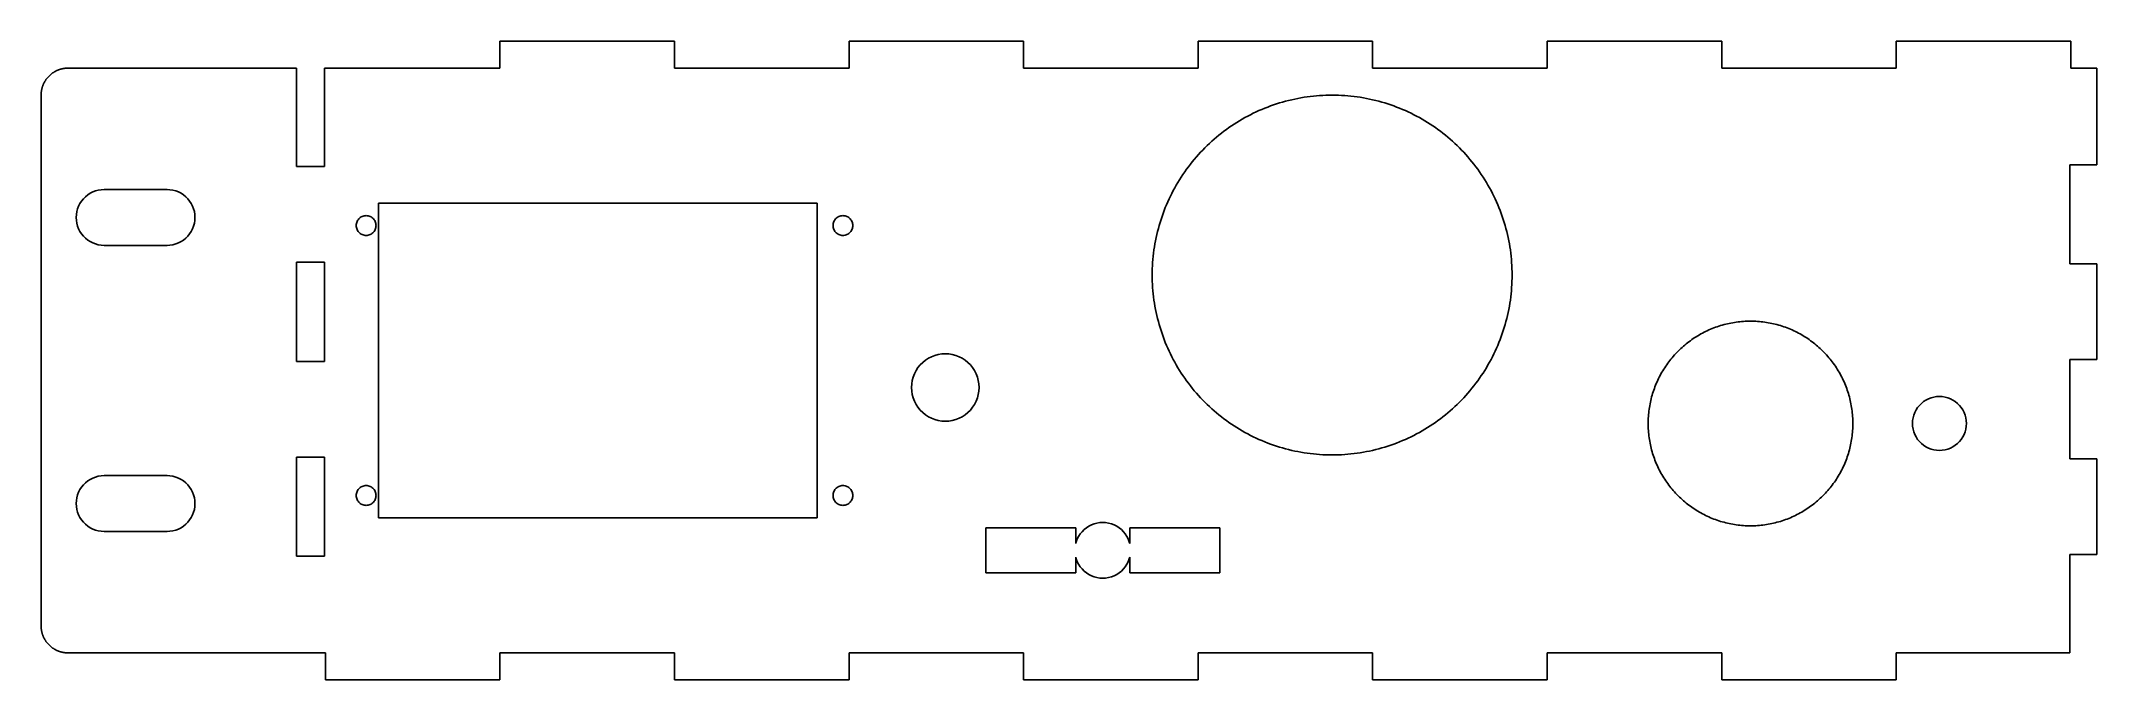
# Model space of a CAD drawing. Header units: metres. Extents: x -28 to 200, y 0 to 71.
import ezdxf

# ---------------------------------------------------------------- set-up
doc = ezdxf.new("R2010")
doc.units = ezdxf.units.M

msp = doc.modelspace()

# ---------------------------------------------------------------- linework, layer by layer
for p, q in [((41.9, 71), (22.5, 71)), ((22.5, 71), (22.5, 68)), ((41.9, 68), (41.9, 71)), ((80.7, 71), (61.3, 71)), ((61.3, 71), (61.3, 68)), ((80.7, 68), (80.7, 71)), ((119.5, 71), (100.1, 71)), ((100.1, 71), (100.1, 68)), ((119.5, 68), (119.5, 71)), ((158.3, 71), (138.9, 71)), ((138.9, 71), (138.9, 68)), ((158.3, 68), (158.3, 71)), ((197.1, 71), (177.7, 71)), ((177.7, 71), (177.7, 68)), ((197.1, 68), (197.1, 71)), ((-28.2189, 66.2679), (-28.2406, 66.2202)), ((-28.1964, 66.3151), (-28.2189, 66.2679)), ((-28.173, 66.362), (-28.1964, 66.3151)), ((-28.1488, 66.4084), (-28.173, 66.362)), ((-28.1239, 66.4544), (-28.1488, 66.4084)), ((-28.0981, 66.5), (-28.1239, 66.4544)), ((-28.0715, 66.5451), (-28.0981, 66.5)), ((-28.0441, 66.5898), (-28.0715, 66.5451)), ((-28.016, 66.6339), (-28.0441, 66.5898)), ((-27.9871, 66.6776), (-28.016, 66.6339)), ((-27.9574, 66.7207), (-27.9871, 66.6776)), ((-27.927, 66.7634), (-27.9574, 66.7207)), ((-27.8959, 66.8054), (-27.927, 66.7634)), ((-27.864, 66.847), (-27.8959, 66.8054)), ((-27.8314, 66.888), (-27.864, 66.847)), ((-27.7981, 66.9284), (-27.8314, 66.888)), ((-27.7641, 66.9682), (-27.7981, 66.9284)), ((-27.7294, 67.0074), (-27.7641, 66.9682)), ((-27.6941, 67.046), (-27.7294, 67.0074)), ((-27.658, 67.084), (-27.6941, 67.046)), ((-27.6213, 67.1213), (-27.658, 67.084)), ((-27.584, 67.158), (-27.6213, 67.1213)), ((-27.546, 67.1941), (-27.584, 67.158)), ((-27.5074, 67.2294), (-27.546, 67.1941)), ((-27.4682, 67.2641), (-27.5074, 67.2294)), ((-27.4284, 67.2981), (-27.4682, 67.2641)), ((-27.388, 67.3314), (-27.4284, 67.2981)), ((-27.347, 67.364), (-27.388, 67.3314)), ((-27.3054, 67.3959), (-27.347, 67.364)), ((-27.2634, 67.427), (-27.3054, 67.3959)), ((-27.2207, 67.4575), (-27.2634, 67.427)), ((-27.1776, 67.4871), (-27.2207, 67.4575)), ((-27.1339, 67.516), (-27.1776, 67.4871)), ((-27.0898, 67.5441), (-27.1339, 67.516)), ((-27.0451, 67.5715), (-27.0898, 67.5441)), ((-27, 67.5981), (-27.0451, 67.5715)), ((-26.9544, 67.6239), (-27, 67.5981)), ((-26.9084, 67.6488), (-26.9544, 67.6239)), ((-26.862, 67.673), (-26.9084, 67.6488)), ((-26.8151, 67.6964), (-26.862, 67.673)), ((-26.7679, 67.7189), (-26.8151, 67.6964)), ((-26.7202, 67.7406), (-26.7679, 67.7189)), ((-26.6722, 67.7615), (-26.7202, 67.7406)), ((-26.6238, 67.7816), (-26.6722, 67.7615)), ((-26.5751, 67.8007), (-26.6238, 67.7816)), ((-26.526, 67.8191), (-26.5751, 67.8007)), ((-26.4767, 67.8365), (-26.526, 67.8191)), ((-26.427, 67.8532), (-26.4767, 67.8365)), ((-26.3771, 67.8689), (-26.427, 67.8532)), ((-26.3269, 67.8838), (-26.3771, 67.8689)), ((-26.2764, 67.8978), (-26.3269, 67.8838)), ((-26.2258, 67.9109), (-26.2764, 67.8978)), ((-26.1749, 67.9231), (-26.2258, 67.9109)), ((-26.1237, 67.9344), (-26.1749, 67.9231)), ((-26.0724, 67.9449), (-26.1237, 67.9344)), ((-26.0209, 67.9544), (-26.0724, 67.9449)), ((-25.9693, 67.9631), (-26.0209, 67.9544)), ((-25.9175, 67.9708), (-25.9693, 67.9631)), ((-25.8656, 67.9776), (-25.9175, 67.9708)), ((-25.8136, 67.9836), (-25.8656, 67.9776)), ((-25.7615, 67.9886), (-25.8136, 67.9836)), ((-25.7093, 67.9927), (-25.7615, 67.9886)), ((-25.657, 67.9959), (-25.7093, 67.9927)), ((-25.6047, 67.9982), (-25.657, 67.9959)), ((-25.5524, 67.9995), (-25.6047, 67.9982)), ((-25.5, 68), (-25.5524, 67.9995)), ((-0.09999, 68), (-25.5, 68)), ((-0.09999, 57.0667), (-0.09999, 68)), ((22.5, 68), (3, 68)), ((3, 68), (3, 57.0667)), ((61.3, 68), (41.9, 68)), ((100.1, 68), (80.7, 68)), ((138.9, 68), (119.5, 68)), ((177.7, 68), (158.3, 68)), ((200, 68), (197.1, 68)), ((200, 57.2667), (200, 68)), ((-28.4995, 65.0524), (-28.5, 65)), ((-28.5, 65), (-28.5, 6)), ((-28.4982, 65.1047), (-28.4995, 65.0524)), ((-28.4959, 65.157), (-28.4982, 65.1047)), ((-28.4927, 65.2093), (-28.4959, 65.157)), ((-28.4886, 65.2615), (-28.4927, 65.2093)), ((-28.4836, 65.3136), (-28.4886, 65.2615)), ((-28.4776, 65.3656), (-28.4836, 65.3136)), ((-28.4708, 65.4175), (-28.4776, 65.3656)), ((-28.4631, 65.4693), (-28.4708, 65.4175)), ((-28.4544, 65.5209), (-28.4631, 65.4693)), ((-28.4449, 65.5724), (-28.4544, 65.5209)), ((-28.4344, 65.6237), (-28.4449, 65.5724)), ((-28.4231, 65.6749), (-28.4344, 65.6237)), ((-28.4109, 65.7258), (-28.4231, 65.6749)), ((-28.3978, 65.7765), (-28.4109, 65.7258)), ((-28.3838, 65.8269), (-28.3978, 65.7765)), ((-28.3689, 65.8771), (-28.3838, 65.8269)), ((-28.3532, 65.927), (-28.3689, 65.8771)), ((-28.3365, 65.9767), (-28.3532, 65.927)), ((-28.3191, 66.0261), (-28.3365, 65.9767)), ((-28.3007, 66.0751), (-28.3191, 66.0261)), ((-28.2815, 66.1238), (-28.3007, 66.0751)), ((-28.2615, 66.1722), (-28.2815, 66.1238)), ((-28.2406, 66.2202), (-28.2615, 66.1722)), ((108.489, 63.9104), (108.82, 64.0211)), ((108.82, 64.0211), (109.153, 64.1261)), ((109.153, 64.1261), (109.487, 64.2252)), ((109.487, 64.2252), (109.824, 64.3185)), ((109.824, 64.3185), (110.162, 64.4059)), ((110.162, 64.4059), (110.501, 64.4874)), ((110.501, 64.4874), (110.842, 64.5629)), ((110.842, 64.5629), (111.184, 64.6325)), ((111.184, 64.6325), (111.527, 64.6962)), ((111.527, 64.6962), (111.871, 64.7538)), ((111.871, 64.7538), (112.217, 64.8054)), ((112.217, 64.8054), (112.563, 64.8509)), ((112.563, 64.8509), (112.909, 64.8904)), ((112.909, 64.8904), (113.257, 64.9239)), ((113.257, 64.9239), (113.605, 64.9513)), ((113.605, 64.9513), (113.953, 64.9726)), ((113.953, 64.9726), (114.302, 64.9878)), ((114.302, 64.9878), (114.651, 64.9969)), ((114.651, 64.9969), (115, 65)), ((115, 65), (115.349, 64.9969)), ((115.349, 64.9969), (115.698, 64.9878)), ((115.698, 64.9878), (116.047, 64.9726)), ((116.047, 64.9726), (116.395, 64.9513)), ((116.395, 64.9513), (116.743, 64.9239)), ((116.743, 64.9239), (117.091, 64.8904)), ((117.091, 64.8904), (117.437, 64.8509)), ((117.437, 64.8509), (117.783, 64.8054)), ((117.783, 64.8054), (118.129, 64.7538)), ((118.129, 64.7538), (118.473, 64.6962)), ((118.473, 64.6962), (118.816, 64.6325)), ((118.816, 64.6325), (119.158, 64.5629)), ((119.158, 64.5629), (119.499, 64.4874)), ((119.499, 64.4874), (119.838, 64.4059)), ((119.838, 64.4059), (120.176, 64.3185)), ((120.176, 64.3185), (120.513, 64.2252)), ((120.513, 64.2252), (120.847, 64.1261)), ((120.847, 64.1261), (121.18, 64.0211)), ((121.18, 64.0211), (121.511, 63.9104)), ((103.816, 61.5807), (104.107, 61.7734)), ((104.107, 61.7734), (104.402, 61.961)), ((104.402, 61.961), (104.699, 62.1433)), ((104.699, 62.1433), (105, 62.3205)), ((105, 62.3205), (105.304, 62.4924)), ((105.304, 62.4924), (105.611, 62.659)), ((105.611, 62.659), (105.92, 62.8201)), ((105.92, 62.8201), (106.233, 62.9759)), ((106.233, 62.9759), (106.548, 63.1261)), ((106.548, 63.1261), (106.865, 63.2709)), ((106.865, 63.2709), (107.185, 63.4101)), ((107.185, 63.4101), (107.508, 63.5437)), ((107.508, 63.5437), (107.833, 63.6716)), ((107.833, 63.6716), (108.16, 63.7939)), ((108.16, 63.7939), (108.489, 63.9104)), ((121.511, 63.9104), (121.84, 63.7939)), ((121.84, 63.7939), (122.167, 63.6716)), ((122.167, 63.6716), (122.492, 63.5437)), ((122.492, 63.5437), (122.815, 63.4101)), ((122.815, 63.4101), (123.135, 63.2709)), ((123.135, 63.2709), (123.452, 63.1261)), ((123.452, 63.1261), (123.767, 62.9759)), ((123.767, 62.9759), (124.08, 62.8201)), ((124.08, 62.8201), (124.389, 62.659)), ((124.389, 62.659), (124.696, 62.4924)), ((124.696, 62.4924), (125, 62.3205)), ((125, 62.3205), (125.301, 62.1433)), ((125.301, 62.1433), (125.598, 61.961)), ((125.598, 61.961), (125.893, 61.7734)), ((125.893, 61.7734), (126.184, 61.5807)), ((101.107, 59.3868), (101.36, 59.6271)), ((101.36, 59.6271), (101.617, 59.8629)), ((101.617, 59.8629), (101.879, 60.0942)), ((101.879, 60.0942), (102.144, 60.3209)), ((102.144, 60.3209), (102.414, 60.5429)), ((102.414, 60.5429), (102.687, 60.7602)), ((102.687, 60.7602), (102.964, 60.9727)), ((102.964, 60.9727), (103.244, 61.1803)), ((103.244, 61.1803), (103.528, 61.383)), ((103.528, 61.383), (103.816, 61.5807)), ((126.184, 61.5807), (126.472, 61.383)), ((126.472, 61.383), (126.756, 61.1803)), ((126.756, 61.1803), (127.036, 60.9727)), ((127.036, 60.9727), (127.313, 60.7602)), ((127.313, 60.7602), (127.586, 60.5429)), ((127.586, 60.5429), (127.856, 60.3209)), ((127.856, 60.3209), (128.121, 60.0942)), ((128.121, 60.0942), (128.383, 59.8629)), ((128.383, 59.8629), (128.64, 59.6271)), ((128.64, 59.6271), (128.893, 59.3868)), ((99.0273, 57.0363), (99.2398, 57.3132)), ((99.2398, 57.3132), (99.4571, 57.5864)), ((99.4571, 57.5864), (99.6791, 57.8557)), ((99.6791, 57.8557), (99.9058, 58.1212)), ((99.9058, 58.1212), (100.137, 58.3826)), ((100.137, 58.3826), (100.373, 58.64)), ((100.373, 58.64), (100.613, 58.8932)), ((100.613, 58.8932), (100.858, 59.1421)), ((100.858, 59.1421), (101.107, 59.3868)), ((128.893, 59.3868), (129.142, 59.1421)), ((129.142, 59.1421), (129.387, 58.8932)), ((129.387, 58.8932), (129.627, 58.64)), ((129.627, 58.64), (129.863, 58.3826)), ((129.863, 58.3826), (130.094, 58.1212)), ((130.094, 58.1212), (130.321, 57.8557)), ((130.321, 57.8557), (130.543, 57.5864)), ((130.543, 57.5864), (130.76, 57.3132)), ((130.76, 57.3132), (130.973, 57.0363)), ((197, 46.2333), (197, 57.2667)), ((197, 57.2667), (200, 57.2667)), ((3, 57.0667), (-0.09999, 57.0667)), ((97.5076, 54.6962), (97.6795, 55)), ((97.6795, 55), (97.8566, 55.3008)), ((97.8566, 55.3008), (98.039, 55.5984)), ((98.039, 55.5984), (98.2266, 55.8928)), ((98.2266, 55.8928), (98.4193, 56.1839)), ((98.4193, 56.1839), (98.617, 56.4715)), ((98.617, 56.4715), (98.8197, 56.7557)), ((98.8197, 56.7557), (99.0273, 57.0363)), ((130.973, 57.0363), (131.18, 56.7557)), ((131.18, 56.7557), (131.383, 56.4715)), ((131.383, 56.4715), (131.581, 56.1839)), ((131.581, 56.1839), (131.773, 55.8928)), ((131.773, 55.8928), (131.961, 55.5984)), ((131.961, 55.5984), (132.143, 55.3008)), ((132.143, 55.3008), (132.321, 55)), ((132.321, 55), (132.492, 54.6962)), ((-24.4483, 52.3579), (-24.332, 52.6609)), ((-24.332, 52.6609), (-24.1847, 52.95)), ((-24.1847, 52.95), (-24.0079, 53.2221)), ((-24.0079, 53.2221), (-23.8037, 53.4743)), ((-23.8037, 53.4743), (-23.5743, 53.7038)), ((-23.5743, 53.7038), (-23.3221, 53.9079)), ((-23.3221, 53.9079), (-23.05, 54.0847)), ((-23.05, 54.0847), (-22.7609, 54.232)), ((-22.7609, 54.232), (-22.4579, 54.3483)), ((-22.4579, 54.3483), (-22.1445, 54.4323)), ((-22.1445, 54.4323), (-21.824, 54.483)), ((-21.824, 54.483), (-21.5, 54.5)), ((-21.5, 54.5), (-14.5, 54.5)), ((-14.5, 54.5), (-14.1759, 54.483)), ((-14.1759, 54.483), (-13.8555, 54.4323)), ((-13.8555, 54.4323), (-13.542, 54.3483)), ((-13.542, 54.3483), (-13.2391, 54.232)), ((-13.2391, 54.232), (-12.95, 54.0847)), ((-12.95, 54.0847), (-12.6779, 53.9079)), ((-12.6779, 53.9079), (-12.4257, 53.7038)), ((-12.4257, 53.7038), (-12.1962, 53.4743)), ((-12.1962, 53.4743), (-11.992, 53.2221)), ((-11.992, 53.2221), (-11.8153, 52.95)), ((-11.8153, 52.95), (-11.668, 52.6609)), ((-11.668, 52.6609), (-11.5517, 52.3579)), ((9, 18), (9, 53)), ((9, 53), (57.75, 53)), ((57.75, 53), (57.75, 18)), ((96.4563, 52.4921), (96.5899, 52.8146)), ((96.5899, 52.8146), (96.7291, 53.1347)), ((96.7291, 53.1347), (96.8738, 53.4524)), ((96.8738, 53.4524), (97.0241, 53.7674)), ((97.0241, 53.7674), (97.1799, 54.0798)), ((97.1799, 54.0798), (97.341, 54.3894)), ((97.341, 54.3894), (97.5076, 54.6962)), ((132.492, 54.6962), (132.659, 54.3894)), ((132.659, 54.3894), (132.82, 54.0798)), ((132.82, 54.0798), (132.976, 53.7674)), ((132.976, 53.7674), (133.126, 53.4524)), ((133.126, 53.4524), (133.271, 53.1347)), ((133.271, 53.1347), (133.41, 52.8146)), ((133.41, 52.8146), (133.544, 52.4921)), ((-24.6, 51.4), (-24.583, 51.724)), ((-24.583, 51.076), (-24.6, 51.4)), ((-24.583, 51.724), (-24.5323, 52.0445)), ((-24.5323, 50.7555), (-24.583, 51.076)), ((-24.5323, 52.0445), (-24.4483, 52.3579)), ((-24.4483, 50.442), (-24.5323, 50.7555)), ((-24.332, 50.1391), (-24.4483, 50.442)), ((-11.5517, 50.442), (-11.668, 50.1391)), ((-11.5517, 52.3579), (-11.4677, 52.0445)), ((-11.4677, 50.7555), (-11.5517, 50.442)), ((-11.4677, 52.0445), (-11.417, 51.724)), ((-11.417, 51.076), (-11.4677, 50.7555)), ((-11.417, 51.724), (-11.4, 51.4)), ((-11.4, 51.4), (-11.417, 51.076)), ((6.52499, 50.5), (6.53102, 50.615)), ((6.53102, 50.385), (6.52499, 50.5)), ((6.53102, 50.615), (6.54903, 50.7287)), ((6.54903, 50.2713), (6.53102, 50.385)), ((6.54903, 50.7287), (6.57883, 50.8399)), ((6.57883, 50.1601), (6.54903, 50.2713)), ((6.57883, 50.8399), (6.62009, 50.9474)), ((6.62009, 50.9474), (6.67236, 51.05)), ((6.67236, 51.05), (6.73508, 51.1466)), ((6.73508, 51.1466), (6.80753, 51.236)), ((6.80753, 51.236), (6.88895, 51.3175)), ((6.88895, 51.3175), (6.97842, 51.3899)), ((6.97842, 51.3899), (7.075, 51.4526)), ((7.075, 51.4526), (7.17758, 51.5049)), ((7.17758, 51.5049), (7.28508, 51.5462)), ((7.28508, 51.5462), (7.39629, 51.576)), ((7.39629, 51.576), (7.51001, 51.594)), ((7.51001, 51.594), (7.625, 51.6)), ((7.625, 51.6), (7.73997, 51.594)), ((7.73997, 51.594), (7.8537, 51.576)), ((7.8537, 51.576), (7.9649, 51.5462)), ((7.9649, 51.5462), (8.0724, 51.5049)), ((8.0724, 51.5049), (8.17499, 51.4526)), ((8.17499, 51.4526), (8.27156, 51.3899)), ((8.27156, 51.3899), (8.36104, 51.3175)), ((8.36104, 51.3175), (8.44246, 51.236)), ((8.44246, 51.236), (8.51491, 51.1466)), ((8.51491, 51.1466), (8.57762, 51.05)), ((8.57762, 51.05), (8.6299, 50.9474)), ((8.6299, 50.9474), (8.67116, 50.8399)), ((8.67116, 50.8399), (8.70096, 50.7287)), ((8.70096, 50.2713), (8.67116, 50.1601)), ((8.70096, 50.7287), (8.71896, 50.615)), ((8.71896, 50.385), (8.70096, 50.2713)), ((8.71896, 50.615), (8.72499, 50.5)), ((8.72499, 50.5), (8.71896, 50.385)), ((59.525, 50.5), (59.531, 50.615)), ((59.531, 50.385), (59.525, 50.5)), ((59.531, 50.615), (59.549, 50.7287)), ((59.549, 50.2713), (59.531, 50.385)), ((59.549, 50.7287), (59.5788, 50.8399)), ((59.5788, 50.1601), (59.549, 50.2713)), ((59.5788, 50.8399), (59.6201, 50.9474)), ((59.6201, 50.9474), (59.6724, 51.05)), ((59.6724, 51.05), (59.7351, 51.1466)), ((59.7351, 51.1466), (59.8075, 51.236)), ((59.8075, 51.236), (59.8889, 51.3175)), ((59.8889, 51.3175), (59.9784, 51.3899)), ((59.9784, 51.3899), (60.075, 51.4526)), ((60.075, 51.4526), (60.1776, 51.5049)), ((60.1776, 51.5049), (60.2851, 51.5462)), ((60.2851, 51.5462), (60.3963, 51.576)), ((60.3963, 51.576), (60.51, 51.594)), ((60.51, 51.594), (60.625, 51.6)), ((60.625, 51.6), (60.74, 51.594)), ((60.74, 51.594), (60.8537, 51.576)), ((60.8537, 51.576), (60.9649, 51.5462)), ((60.9649, 51.5462), (61.0724, 51.5049)), ((61.0724, 51.5049), (61.175, 51.4526)), ((61.175, 51.4526), (61.2716, 51.3899)), ((61.2716, 51.3899), (61.361, 51.3175)), ((61.361, 51.3175), (61.4425, 51.236)), ((61.4425, 51.236), (61.5149, 51.1466)), ((61.5149, 51.1466), (61.5776, 51.05)), ((61.5776, 51.05), (61.6299, 50.9474)), ((61.6299, 50.9474), (61.6712, 50.8399)), ((61.6712, 50.8399), (61.701, 50.7287)), ((61.701, 50.2713), (61.6712, 50.1601)), ((61.701, 50.7287), (61.719, 50.615)), ((61.719, 50.385), (61.701, 50.2713)), ((61.719, 50.615), (61.725, 50.5)), ((61.725, 50.5), (61.719, 50.385)), ((95.6815, 50.1764), (95.7748, 50.5127)), ((95.7748, 50.5127), (95.8739, 50.8474)), ((95.8739, 50.8474), (95.9789, 51.1803)), ((95.9789, 51.1803), (96.0896, 51.5114)), ((96.0896, 51.5114), (96.2061, 51.8404)), ((96.2061, 51.8404), (96.3284, 52.1674)), ((96.3284, 52.1674), (96.4563, 52.4921)), ((133.544, 52.4921), (133.672, 52.1674)), ((133.672, 52.1674), (133.794, 51.8404)), ((133.794, 51.8404), (133.91, 51.5114)), ((133.91, 51.5114), (134.021, 51.1803)), ((134.021, 51.1803), (134.126, 50.8474)), ((134.126, 50.8474), (134.225, 50.5127)), ((134.225, 50.5127), (134.319, 50.1764)), ((-24.1847, 49.85), (-24.332, 50.1391)), ((-24.0079, 49.5779), (-24.1847, 49.85)), ((-23.8037, 49.3257), (-24.0079, 49.5779)), ((-23.5743, 49.0963), (-23.8037, 49.3257)), ((-23.3221, 48.892), (-23.5743, 49.0963)), ((-23.05, 48.7153), (-23.3221, 48.892)), ((-22.7609, 48.568), (-23.05, 48.7153)), ((-22.4579, 48.4517), (-22.7609, 48.568)), ((-22.1445, 48.3677), (-22.4579, 48.4517)), ((-21.824, 48.317), (-22.1445, 48.3677)), ((-21.5, 48.3), (-21.824, 48.317)), ((-14.5, 48.3), (-21.5, 48.3)), ((-14.1759, 48.317), (-14.5, 48.3)), ((-13.8555, 48.3677), (-14.1759, 48.317)), ((-13.542, 48.4517), (-13.8555, 48.3677)), ((-13.2391, 48.568), (-13.542, 48.4517)), ((-12.95, 48.7153), (-13.2391, 48.568)), ((-12.6779, 48.892), (-12.95, 48.7153)), ((-12.4257, 49.0963), (-12.6779, 48.892)), ((-12.1962, 49.3257), (-12.4257, 49.0963)), ((-11.992, 49.5779), (-12.1962, 49.3257)), ((-11.8153, 49.85), (-11.992, 49.5779)), ((-11.668, 50.1391), (-11.8153, 49.85)), ((6.62009, 50.0526), (6.57883, 50.1601)), ((6.67236, 49.95), (6.62009, 50.0526)), ((6.73508, 49.8534), (6.67236, 49.95)), ((6.80753, 49.7639), (6.73508, 49.8534)), ((6.88895, 49.6825), (6.80753, 49.7639)), ((6.97842, 49.6101), (6.88895, 49.6825)), ((7.075, 49.5474), (6.97842, 49.6101)), ((7.17758, 49.4951), (7.075, 49.5474)), ((7.28508, 49.4538), (7.17758, 49.4951)), ((7.39629, 49.424), (7.28508, 49.4538)), ((7.51001, 49.406), (7.39629, 49.424)), ((7.625, 49.4), (7.51001, 49.406)), ((7.73997, 49.406), (7.625, 49.4)), ((7.8537, 49.424), (7.73997, 49.406)), ((7.9649, 49.4538), (7.8537, 49.424)), ((8.0724, 49.4951), (7.9649, 49.4538)), ((8.17499, 49.5474), (8.0724, 49.4951)), ((8.27156, 49.6101), (8.17499, 49.5474)), ((8.36104, 49.6825), (8.27156, 49.6101)), ((8.44246, 49.7639), (8.36104, 49.6825)), ((8.51491, 49.8534), (8.44246, 49.7639)), ((8.57762, 49.95), (8.51491, 49.8534)), ((8.6299, 50.0526), (8.57762, 49.95)), ((8.67116, 50.1601), (8.6299, 50.0526)), ((59.6201, 50.0526), (59.5788, 50.1601)), ((59.6724, 49.95), (59.6201, 50.0526)), ((59.7351, 49.8534), (59.6724, 49.95)), ((59.8075, 49.7639), (59.7351, 49.8534)), ((59.8889, 49.6825), (59.8075, 49.7639)), ((59.9784, 49.6101), (59.8889, 49.6825)), ((60.075, 49.5474), (59.9784, 49.6101)), ((60.1776, 49.4951), (60.075, 49.5474)), ((60.2851, 49.4538), (60.1776, 49.4951)), ((60.3963, 49.424), (60.2851, 49.4538)), ((60.51, 49.406), (60.3963, 49.424)), ((60.625, 49.4), (60.51, 49.406)), ((60.74, 49.406), (60.625, 49.4)), ((60.8537, 49.424), (60.74, 49.406)), ((60.9649, 49.4538), (60.8537, 49.424)), ((61.0724, 49.4951), (60.9649, 49.4538)), ((61.175, 49.5474), (61.0724, 49.4951)), ((61.2716, 49.6101), (61.175, 49.5474)), ((61.361, 49.6825), (61.2716, 49.6101)), ((61.4425, 49.7639), (61.361, 49.6825)), ((61.5149, 49.8534), (61.4425, 49.7639)), ((61.5776, 49.95), (61.5149, 49.8534)), ((61.6299, 50.0526), (61.5776, 49.95)), ((61.6712, 50.1601), (61.6299, 50.0526)), ((95.1946, 47.7835), (95.2462, 48.1287)), ((95.2462, 48.1287), (95.3038, 48.473)), ((95.3038, 48.473), (95.3674, 48.8162)), ((95.3674, 48.8162), (95.437, 49.1582)), ((95.437, 49.1582), (95.5126, 49.499)), ((95.5126, 49.499), (95.5941, 49.8384)), ((95.5941, 49.8384), (95.6815, 50.1764)), ((134.319, 50.1764), (134.406, 49.8384)), ((134.406, 49.8384), (134.487, 49.499)), ((134.487, 49.499), (134.563, 49.1582)), ((134.563, 49.1582), (134.633, 48.8162)), ((134.633, 48.8162), (134.696, 48.473)), ((134.696, 48.473), (134.754, 48.1287)), ((134.754, 48.1287), (134.805, 47.7835)), ((-0.09999, 35.4), (-0.09999, 46.4333)), ((-0.09999, 46.4333), (3, 46.4333)), ((3, 46.4333), (3, 35.4)), ((95.0122, 45.698), (95.0274, 46.0467)), ((95.0274, 46.0467), (95.0487, 46.3951)), ((95.0487, 46.3951), (95.0761, 46.7431)), ((95.0761, 46.7431), (95.1096, 47.0906)), ((95.1096, 47.0906), (95.1491, 47.4374)), ((95.1491, 47.4374), (95.1946, 47.7835)), ((134.805, 47.7835), (134.851, 47.4374)), ((134.851, 47.4374), (134.89, 47.0906)), ((134.89, 47.0906), (134.924, 46.7431)), ((134.924, 46.7431), (134.951, 46.3951)), ((134.951, 46.3951), (134.973, 46.0467)), ((134.973, 46.0467), (134.988, 45.698)), ((200, 46.2333), (197, 46.2333)), ((200, 35.6), (200, 46.2333)), ((95, 45), (95.003, 45.349)), ((95.003, 44.6509), (95, 45)), ((95.003, 45.349), (95.0122, 45.698)), ((95.0122, 44.302), (95.003, 44.6509)), ((95.0274, 43.9533), (95.0122, 44.302)), ((95.0487, 43.6049), (95.0274, 43.9533)), ((95.0761, 43.2569), (95.0487, 43.6049)), ((134.951, 43.6049), (134.924, 43.2569)), ((134.973, 43.9533), (134.951, 43.6049)), ((134.988, 44.302), (134.973, 43.9533)), ((134.988, 45.698), (134.997, 45.349)), ((134.997, 44.6509), (134.988, 44.302)), ((134.997, 45.349), (135, 45)), ((135, 45), (134.997, 44.6509)), ((95.1096, 42.9094), (95.0761, 43.2569)), ((95.1491, 42.5626), (95.1096, 42.9094)), ((95.1946, 42.2165), (95.1491, 42.5626)), ((95.2462, 41.8713), (95.1946, 42.2165)), ((95.3038, 41.527), (95.2462, 41.8713)), ((95.3674, 41.1838), (95.3038, 41.527)), ((95.437, 40.8418), (95.3674, 41.1838)), ((134.633, 41.1838), (134.563, 40.8418)), ((134.696, 41.527), (134.633, 41.1838)), ((134.754, 41.8713), (134.696, 41.527)), ((134.805, 42.2165), (134.754, 41.8713)), ((134.851, 42.5626), (134.805, 42.2165)), ((134.89, 42.9094), (134.851, 42.5626)), ((134.924, 43.2569), (134.89, 42.9094)), ((95.5126, 40.501), (95.437, 40.8418)), ((95.5941, 40.1616), (95.5126, 40.501)), ((95.6815, 39.8236), (95.5941, 40.1616)), ((95.7748, 39.4872), (95.6815, 39.8236)), ((95.8739, 39.1526), (95.7748, 39.4872)), ((95.9789, 38.8197), (95.8739, 39.1526)), ((134.126, 39.1526), (134.021, 38.8197)), ((134.225, 39.4872), (134.126, 39.1526)), ((134.319, 39.8236), (134.225, 39.4872)), ((134.406, 40.1616), (134.319, 39.8236)), ((134.487, 40.501), (134.406, 40.1616)), ((134.563, 40.8418), (134.487, 40.501)), ((156.693, 38.8092), (156.873, 38.8916)), ((156.873, 38.8916), (157.055, 38.9707)), ((157.055, 38.9707), (157.239, 39.0467)), ((157.239, 39.0467), (157.424, 39.1195)), ((157.424, 39.1195), (157.61, 39.189)), ((157.61, 39.189), (157.797, 39.2553)), ((157.797, 39.2553), (157.985, 39.3183)), ((157.985, 39.3183), (158.174, 39.378)), ((158.174, 39.378), (158.365, 39.4343)), ((158.365, 39.4343), (158.556, 39.4874)), ((158.556, 39.4874), (158.748, 39.5371)), ((158.748, 39.5371), (158.941, 39.5835)), ((158.941, 39.5835), (159.135, 39.6264)), ((159.135, 39.6264), (159.33, 39.666)), ((159.33, 39.666), (159.525, 39.7022)), ((159.525, 39.7022), (159.721, 39.735)), ((159.721, 39.735), (159.917, 39.7643)), ((159.917, 39.7643), (160.114, 39.7902)), ((160.114, 39.7902), (160.311, 39.8127)), ((160.311, 39.8127), (160.509, 39.8317)), ((160.509, 39.8317), (160.707, 39.8473)), ((160.707, 39.8473), (160.905, 39.8594)), ((160.905, 39.8594), (161.103, 39.8681)), ((161.103, 39.8681), (161.301, 39.8733)), ((161.301, 39.8733), (161.5, 39.875)), ((161.5, 39.875), (161.699, 39.8733)), ((161.699, 39.8733), (161.897, 39.8681)), ((161.897, 39.8681), (162.095, 39.8594)), ((162.095, 39.8594), (162.293, 39.8473)), ((162.293, 39.8473), (162.491, 39.8317)), ((162.491, 39.8317), (162.689, 39.8127)), ((162.689, 39.8127), (162.886, 39.7902)), ((162.886, 39.7902), (163.083, 39.7643)), ((163.083, 39.7643), (163.279, 39.735)), ((163.279, 39.735), (163.475, 39.7022)), ((163.475, 39.7022), (163.67, 39.666)), ((163.67, 39.666), (163.865, 39.6264)), ((163.865, 39.6264), (164.059, 39.5835)), ((164.059, 39.5835), (164.252, 39.5371)), ((164.252, 39.5371), (164.444, 39.4874)), ((164.444, 39.4874), (164.635, 39.4343)), ((164.635, 39.4343), (164.826, 39.378)), ((164.826, 39.378), (165.015, 39.3183)), ((165.015, 39.3183), (165.203, 39.2553)), ((165.203, 39.2553), (165.39, 39.189)), ((165.39, 39.189), (165.576, 39.1195)), ((165.576, 39.1195), (165.761, 39.0467)), ((165.761, 39.0467), (165.945, 38.9707)), ((165.945, 38.9707), (166.127, 38.8916)), ((166.127, 38.8916), (166.307, 38.8092)), ((96.0896, 38.4886), (95.9789, 38.8197)), ((96.2061, 38.1596), (96.0896, 38.4886)), ((96.3284, 37.8326), (96.2061, 38.1596)), ((96.4563, 37.5079), (96.3284, 37.8326)), ((96.5899, 37.1854), (96.4563, 37.5079)), ((96.7291, 36.8653), (96.5899, 37.1854)), ((96.8738, 36.5476), (96.7291, 36.8653)), ((133.271, 36.8653), (133.126, 36.5476)), ((133.41, 37.1854), (133.271, 36.8653)), ((133.544, 37.5079), (133.41, 37.1854)), ((133.672, 37.8326), (133.544, 37.5079)), ((133.794, 38.1596), (133.672, 37.8326)), ((133.91, 38.4886), (133.794, 38.1596)), ((134.021, 38.8197), (133.91, 38.4886)), ((153.457, 36.5433), (153.598, 36.6825)), ((153.598, 36.6825), (153.742, 36.8191)), ((153.742, 36.8191), (153.889, 36.9533)), ((153.889, 36.9533), (154.037, 37.0848)), ((154.037, 37.0848), (154.188, 37.2137)), ((154.188, 37.2137), (154.341, 37.34)), ((154.341, 37.34), (154.497, 37.4636)), ((154.497, 37.4636), (154.654, 37.5845)), ((154.654, 37.5845), (154.814, 37.7026)), ((154.814, 37.7026), (154.976, 37.8179)), ((154.976, 37.8179), (155.139, 37.9303)), ((155.139, 37.9303), (155.305, 38.0399)), ((155.305, 38.0399), (155.472, 38.1465)), ((155.472, 38.1465), (155.641, 38.2503)), ((155.641, 38.2503), (155.812, 38.351)), ((155.812, 38.351), (155.985, 38.4488)), ((155.985, 38.4488), (156.16, 38.5435)), ((156.16, 38.5435), (156.336, 38.6352)), ((156.336, 38.6352), (156.514, 38.7238)), ((156.514, 38.7238), (156.693, 38.8092)), ((166.307, 38.8092), (166.486, 38.7238)), ((166.486, 38.7238), (166.664, 38.6352)), ((166.664, 38.6352), (166.84, 38.5435)), ((166.84, 38.5435), (167.015, 38.4488)), ((167.015, 38.4488), (167.188, 38.351)), ((167.188, 38.351), (167.359, 38.2503)), ((167.359, 38.2503), (167.528, 38.1465)), ((167.528, 38.1465), (167.695, 38.0399)), ((167.695, 38.0399), (167.861, 37.9303)), ((167.861, 37.9303), (168.024, 37.8179)), ((168.024, 37.8179), (168.186, 37.7026)), ((168.186, 37.7026), (168.346, 37.5845)), ((168.346, 37.5845), (168.503, 37.4636)), ((168.503, 37.4636), (168.659, 37.34)), ((168.659, 37.34), (168.812, 37.2137)), ((168.812, 37.2137), (168.963, 37.0848)), ((168.963, 37.0848), (169.111, 36.9533)), ((169.111, 36.9533), (169.258, 36.8191)), ((169.258, 36.8191), (169.402, 36.6825)), ((169.402, 36.6825), (169.543, 36.5433)), ((3, 35.4), (-0.09999, 35.4)), ((68.5742, 34.0253), (68.7524, 34.375)), ((68.7524, 34.375), (68.9662, 34.7042)), ((68.9662, 34.7042), (69.2132, 35.0092)), ((69.2132, 35.0092), (69.4908, 35.2868)), ((69.4908, 35.2868), (69.7958, 35.5338)), ((69.7958, 35.5338), (70.125, 35.7476)), ((70.125, 35.7476), (70.4747, 35.9258)), ((70.4747, 35.9258), (70.8412, 36.0665)), ((70.8412, 36.0665), (71.2203, 36.168)), ((71.2203, 36.168), (71.608, 36.2294)), ((71.608, 36.2294), (72, 36.25)), ((72, 36.25), (72.392, 36.2294)), ((72.392, 36.2294), (72.7797, 36.168)), ((72.7797, 36.168), (73.1588, 36.0665)), ((73.1588, 36.0665), (73.5253, 35.9258)), ((73.5253, 35.9258), (73.875, 35.7476)), ((73.875, 35.7476), (74.2042, 35.5338)), ((74.2042, 35.5338), (74.5092, 35.2868)), ((74.5092, 35.2868), (74.7868, 35.0092)), ((74.7868, 35.0092), (75.0338, 34.7042)), ((75.0338, 34.7042), (75.2476, 34.375)), ((75.2476, 34.375), (75.4258, 34.0253)), ((97.0241, 36.2326), (96.8738, 36.5476)), ((97.1799, 35.9202), (97.0241, 36.2326)), ((97.341, 35.6106), (97.1799, 35.9202)), ((97.5076, 35.3038), (97.341, 35.6106)), ((97.6795, 35), (97.5076, 35.3038)), ((97.8566, 34.6992), (97.6795, 35)), ((98.039, 34.4016), (97.8566, 34.6992)), ((98.2266, 34.1072), (98.039, 34.4016)), ((131.961, 34.4016), (131.773, 34.1072)), ((132.143, 34.6992), (131.961, 34.4016)), ((132.321, 35), (132.143, 34.6992)), ((132.492, 35.3038), (132.321, 35)), ((132.659, 35.6106), (132.492, 35.3038)), ((132.82, 35.9202), (132.659, 35.6106)), ((132.976, 36.2326), (132.82, 35.9202)), ((133.126, 36.5476), (132.976, 36.2326)), ((151.649, 34.1875), (151.75, 34.3586)), ((151.75, 34.3586), (151.853, 34.5278)), ((151.853, 34.5278), (151.96, 34.6953)), ((151.96, 34.6953), (152.07, 34.8608)), ((152.07, 34.8608), (152.182, 35.0244)), ((152.182, 35.0244), (152.297, 35.1861)), ((152.297, 35.1861), (152.416, 35.3456)), ((152.416, 35.3456), (152.536, 35.5031)), ((152.536, 35.5031), (152.66, 35.6585)), ((152.66, 35.6585), (152.786, 35.8117)), ((152.786, 35.8117), (152.915, 35.9627)), ((152.915, 35.9627), (153.047, 36.1114)), ((153.047, 36.1114), (153.181, 36.2577)), ((153.181, 36.2577), (153.318, 36.4017)), ((153.318, 36.4017), (153.457, 36.5433)), ((169.543, 36.5433), (169.682, 36.4017)), ((169.682, 36.4017), (169.819, 36.2577)), ((169.819, 36.2577), (169.953, 36.1114)), ((169.953, 36.1114), (170.085, 35.9627)), ((170.085, 35.9627), (170.214, 35.8117)), ((170.214, 35.8117), (170.34, 35.6585)), ((170.34, 35.6585), (170.464, 35.5031)), ((170.464, 35.5031), (170.584, 35.3456)), ((170.584, 35.3456), (170.703, 35.1861)), ((170.703, 35.1861), (170.818, 35.0244)), ((170.818, 35.0244), (170.93, 34.8608)), ((170.93, 34.8608), (171.04, 34.6953)), ((171.04, 34.6953), (171.147, 34.5278)), ((171.147, 34.5278), (171.25, 34.3586)), ((171.25, 34.3586), (171.351, 34.1875)), ((197, 24.5667), (197, 35.6)), ((197, 35.6), (200, 35.6)), ((68.25, 32.5), (68.2705, 32.892)), ((68.2705, 32.108), (68.25, 32.5)), ((68.2705, 32.892), (68.3319, 33.2797)), ((68.3319, 31.7203), (68.2705, 32.108)), ((68.3319, 33.2797), (68.4335, 33.6588)), ((68.4335, 33.6588), (68.5742, 34.0253)), ((75.4258, 34.0253), (75.5665, 33.6588)), ((75.5665, 33.6588), (75.668, 33.2797)), ((75.668, 33.2797), (75.7294, 32.892)), ((75.7294, 32.108), (75.668, 31.7203)), ((75.7294, 32.892), (75.75, 32.5)), ((75.75, 32.5), (75.7294, 32.108)), ((98.4193, 33.8161), (98.2266, 34.1072)), ((98.617, 33.5285), (98.4193, 33.8161)), ((98.8197, 33.2443), (98.617, 33.5285)), ((99.0273, 32.9637), (98.8197, 33.2443)), ((99.2398, 32.6868), (99.0273, 32.9637)), ((99.4571, 32.4136), (99.2398, 32.6868)), ((99.6791, 32.1442), (99.4571, 32.4136)), ((99.9058, 31.8788), (99.6791, 32.1442)), ((130.321, 32.1442), (130.094, 31.8788)), ((130.543, 32.4136), (130.321, 32.1442)), ((130.76, 32.6868), (130.543, 32.4136)), ((130.973, 32.9637), (130.76, 32.6868)), ((131.18, 33.2443), (130.973, 32.9637)), ((131.383, 33.5285), (131.18, 33.2443)), ((131.581, 33.8161), (131.383, 33.5285)), ((131.773, 34.1072), (131.581, 33.8161)), ((150.622, 31.8257), (150.682, 32.0151)), ((150.682, 32.0151), (150.745, 32.2033)), ((150.745, 32.2033), (150.811, 32.3905)), ((150.811, 32.3905), (150.881, 32.5764)), ((150.881, 32.5764), (150.953, 32.7611)), ((150.953, 32.7611), (151.029, 32.9446)), ((151.029, 32.9446), (151.108, 33.1266)), ((151.108, 33.1266), (151.191, 33.3073)), ((151.191, 33.3073), (151.276, 33.4865)), ((151.276, 33.4865), (151.365, 33.6641)), ((151.365, 33.6641), (151.456, 33.8402)), ((151.456, 33.8402), (151.551, 34.0147)), ((151.551, 34.0147), (151.649, 34.1875)), ((171.351, 34.1875), (171.449, 34.0147)), ((171.449, 34.0147), (171.544, 33.8402)), ((171.544, 33.8402), (171.635, 33.6641)), ((171.635, 33.6641), (171.724, 33.4865)), ((171.724, 33.4865), (171.809, 33.3073)), ((171.809, 33.3073), (171.892, 33.1266)), ((171.892, 33.1266), (171.971, 32.9446)), ((171.971, 32.9446), (172.047, 32.7611)), ((172.047, 32.7611), (172.119, 32.5764)), ((172.119, 32.5764), (172.189, 32.3905)), ((172.189, 32.3905), (172.255, 32.2033)), ((172.255, 32.2033), (172.318, 32.0151)), ((172.318, 32.0151), (172.378, 31.8257)), ((68.4335, 31.3412), (68.3319, 31.7203)), ((68.5742, 30.9747), (68.4335, 31.3412)), ((68.7524, 30.625), (68.5742, 30.9747)), ((68.9662, 30.2958), (68.7524, 30.625)), ((69.2132, 29.9908), (68.9662, 30.2958)), ((69.4908, 29.7132), (69.2132, 29.9908)), ((69.7958, 29.4662), (69.4908, 29.7132)), ((74.5092, 29.7132), (74.2042, 29.4662)), ((74.7868, 29.9908), (74.5092, 29.7132)), ((75.0338, 30.2958), (74.7868, 29.9908)), ((75.2476, 30.625), (75.0338, 30.2958)), ((75.4258, 30.9747), (75.2476, 30.625)), ((75.5665, 31.3412), (75.4258, 30.9747)), ((75.668, 31.7203), (75.5665, 31.3412)), ((100.137, 31.6174), (99.9058, 31.8788)), ((100.373, 31.36), (100.137, 31.6174)), ((100.613, 31.1068), (100.373, 31.36)), ((100.858, 30.8579), (100.613, 31.1068)), ((101.107, 30.6132), (100.858, 30.8579)), ((101.36, 30.3729), (101.107, 30.6132)), ((101.617, 30.1371), (101.36, 30.3729)), ((101.879, 29.9058), (101.617, 30.1371)), ((102.144, 29.6791), (101.879, 29.9058)), ((128.121, 29.9058), (127.856, 29.6791)), ((128.383, 30.1371), (128.121, 29.9058)), ((128.64, 30.3729), (128.383, 30.1371)), ((128.893, 30.6132), (128.64, 30.3729)), ((129.142, 30.8579), (128.893, 30.6132)), ((129.387, 31.1068), (129.142, 30.8579)), ((129.627, 31.36), (129.387, 31.1068)), ((129.863, 31.6174), (129.627, 31.36)), ((130.094, 31.8788), (129.863, 31.6174)), ((150.187, 29.689), (150.21, 29.8863)), ((150.21, 29.8863), (150.236, 30.0831)), ((150.236, 30.0831), (150.265, 30.2794)), ((150.265, 30.2794), (150.298, 30.4752)), ((150.298, 30.4752), (150.334, 30.6704)), ((150.334, 30.6704), (150.374, 30.865)), ((150.374, 30.865), (150.417, 31.0588)), ((150.417, 31.0588), (150.463, 31.2519)), ((150.463, 31.2519), (150.513, 31.4441)), ((150.513, 31.4441), (150.566, 31.6354)), ((150.566, 31.6354), (150.622, 31.8257)), ((172.378, 31.8257), (172.434, 31.6354)), ((172.434, 31.6354), (172.487, 31.4441)), ((172.487, 31.4441), (172.537, 31.2519)), ((172.537, 31.2519), (172.583, 31.0588)), ((172.583, 31.0588), (172.626, 30.865)), ((172.626, 30.865), (172.666, 30.6704)), ((172.666, 30.6704), (172.702, 30.4752)), ((172.702, 30.4752), (172.735, 30.2794)), ((172.735, 30.2794), (172.764, 30.0831)), ((172.764, 30.0831), (172.79, 29.8863)), ((172.79, 29.8863), (172.813, 29.689)), ((179.647, 29.427), (179.759, 29.7202)), ((179.759, 29.7202), (179.902, 30)), ((179.902, 30), (180.073, 30.2634)), ((180.073, 30.2634), (180.271, 30.5074)), ((180.271, 30.5074), (180.493, 30.7294)), ((180.493, 30.7294), (180.737, 30.927)), ((180.737, 30.927), (181, 31.0981)), ((181, 31.0981), (181.28, 31.2406)), ((181.28, 31.2406), (181.573, 31.3532)), ((181.573, 31.3532), (181.876, 31.4344)), ((181.876, 31.4344), (182.186, 31.4836)), ((182.186, 31.4836), (182.5, 31.5)), ((182.5, 31.5), (182.814, 31.4836)), ((182.814, 31.4836), (183.124, 31.4344)), ((183.124, 31.4344), (183.427, 31.3532)), ((183.427, 31.3532), (183.72, 31.2406)), ((183.72, 31.2406), (184, 31.0981)), ((184, 31.0981), (184.263, 30.927)), ((184.263, 30.927), (184.507, 30.7294)), ((184.507, 30.7294), (184.729, 30.5074)), ((184.729, 30.5074), (184.927, 30.2634)), ((184.927, 30.2634), (185.098, 30)), ((185.098, 30), (185.241, 29.7202)), ((185.241, 29.7202), (185.353, 29.427)), ((70.125, 29.2524), (69.7958, 29.4662)), ((70.4747, 29.0742), (70.125, 29.2524)), ((70.8412, 28.9335), (70.4747, 29.0742)), ((71.2203, 28.8319), (70.8412, 28.9335)), ((71.608, 28.7705), (71.2203, 28.8319)), ((72, 28.75), (71.608, 28.7705)), ((72.392, 28.7705), (72, 28.75)), ((72.7797, 28.8319), (72.392, 28.7705)), ((73.1588, 28.9335), (72.7797, 28.8319)), ((73.5253, 29.0742), (73.1588, 28.9335)), ((73.875, 29.2524), (73.5253, 29.0742)), ((74.2042, 29.4662), (73.875, 29.2524)), ((102.414, 29.4571), (102.144, 29.6791)), ((102.687, 29.2398), (102.414, 29.4571)), ((102.964, 29.0273), (102.687, 29.2398)), ((103.244, 28.8197), (102.964, 29.0273)), ((103.528, 28.617), (103.244, 28.8197)), ((103.816, 28.4192), (103.528, 28.617)), ((104.107, 28.2266), (103.816, 28.4192)), ((104.402, 28.039), (104.107, 28.2266)), ((104.699, 27.8566), (104.402, 28.039)), ((105, 27.6795), (104.699, 27.8566)), ((105.304, 27.5076), (105, 27.6795)), ((105.611, 27.341), (105.304, 27.5076)), ((124.696, 27.5076), (124.389, 27.341)), ((125, 27.6795), (124.696, 27.5076)), ((125.301, 27.8566), (125, 27.6795)), ((125.598, 28.039), (125.301, 27.8566)), ((125.893, 28.2266), (125.598, 28.039)), ((126.184, 28.4192), (125.893, 28.2266)), ((126.472, 28.617), (126.184, 28.4192)), ((126.756, 28.8197), (126.472, 28.617)), ((127.036, 29.0273), (126.756, 28.8197)), ((127.313, 29.2398), (127.036, 29.0273)), ((127.586, 29.4571), (127.313, 29.2398)), ((127.856, 29.6791), (127.586, 29.4571)), ((150.125, 28.5), (150.127, 28.6985)), ((150.127, 28.3015), (150.125, 28.5)), ((150.127, 28.6985), (150.132, 28.897)), ((150.132, 28.103), (150.127, 28.3015)), ((150.132, 28.897), (150.141, 29.0953)), ((150.141, 27.9047), (150.132, 28.103)), ((150.141, 29.0953), (150.153, 29.2935)), ((150.153, 27.7065), (150.141, 27.9047)), ((150.153, 29.2935), (150.168, 29.4914)), ((150.168, 27.5086), (150.153, 27.7065)), ((150.168, 29.4914), (150.187, 29.689)), ((150.187, 27.311), (150.168, 27.5086)), ((172.813, 29.689), (172.832, 29.4914)), ((172.832, 27.5086), (172.813, 27.311)), ((172.832, 29.4914), (172.847, 29.2935)), ((172.847, 27.7065), (172.832, 27.5086)), ((172.847, 29.2935), (172.859, 29.0953)), ((172.859, 27.9047), (172.847, 27.7065)), ((172.859, 29.0953), (172.868, 28.897)), ((172.868, 28.103), (172.859, 27.9047)), ((172.868, 28.897), (172.873, 28.6985)), ((172.873, 28.3015), (172.868, 28.103)), ((172.873, 28.6985), (172.875, 28.5)), ((172.875, 28.5), (172.873, 28.3015)), ((179.5, 28.5), (179.516, 28.8136)), ((179.516, 28.1864), (179.5, 28.5)), ((179.516, 28.8136), (179.566, 29.1237)), ((179.566, 27.8763), (179.516, 28.1864)), ((179.566, 29.1237), (179.647, 29.427)), ((179.647, 27.5729), (179.566, 27.8763)), ((179.759, 27.2798), (179.647, 27.5729)), ((185.353, 27.5729), (185.241, 27.2798)), ((185.353, 29.427), (185.434, 29.1237)), ((185.434, 27.8763), (185.353, 27.5729)), ((185.434, 29.1237), (185.484, 28.8136)), ((185.484, 28.1864), (185.434, 27.8763)), ((185.484, 28.8136), (185.5, 28.5)), ((185.5, 28.5), (185.484, 28.1864)), ((105.92, 27.1799), (105.611, 27.341)), ((106.233, 27.0241), (105.92, 27.1799)), ((106.548, 26.8738), (106.233, 27.0241)), ((106.865, 26.7291), (106.548, 26.8738)), ((107.185, 26.5899), (106.865, 26.7291)), ((107.508, 26.4563), (107.185, 26.5899)), ((107.833, 26.3284), (107.508, 26.4563)), ((108.16, 26.2061), (107.833, 26.3284)), ((108.489, 26.0896), (108.16, 26.2061)), ((108.82, 25.9789), (108.489, 26.0896)), ((109.153, 25.8739), (108.82, 25.9789)), ((109.487, 25.7748), (109.153, 25.8739)), ((109.824, 25.6815), (109.487, 25.7748)), ((110.162, 25.5941), (109.824, 25.6815)), ((110.501, 25.5126), (110.162, 25.5941)), ((110.842, 25.437), (110.501, 25.5126)), ((111.184, 25.3674), (110.842, 25.437)), ((111.527, 25.3038), (111.184, 25.3674)), ((111.871, 25.2462), (111.527, 25.3038)), ((112.217, 25.1946), (111.871, 25.2462)), ((112.563, 25.1491), (112.217, 25.1946)), ((112.909, 25.1096), (112.563, 25.1491)), ((117.437, 25.1491), (117.091, 25.1096)), ((117.783, 25.1946), (117.437, 25.1491)), ((118.129, 25.2462), (117.783, 25.1946)), ((118.473, 25.3038), (118.129, 25.2462)), ((118.816, 25.3674), (118.473, 25.3038)), ((119.158, 25.437), (118.816, 25.3674)), ((119.499, 25.5126), (119.158, 25.437)), ((119.838, 25.5941), (119.499, 25.5126)), ((120.176, 25.6815), (119.838, 25.5941)), ((120.513, 25.7748), (120.176, 25.6815)), ((120.847, 25.8739), (120.513, 25.7748)), ((121.18, 25.9789), (120.847, 25.8739)), ((121.511, 26.0896), (121.18, 25.9789)), ((121.84, 26.2061), (121.511, 26.0896)), ((122.167, 26.3284), (121.84, 26.2061)), ((122.492, 26.4563), (122.167, 26.3284)), ((122.815, 26.5899), (122.492, 26.4563)), ((123.135, 26.7291), (122.815, 26.5899)), ((123.452, 26.8738), (123.135, 26.7291)), ((123.767, 27.0241), (123.452, 26.8738)), ((124.08, 27.1799), (123.767, 27.0241)), ((124.389, 27.341), (124.08, 27.1799)), ((150.21, 27.1137), (150.187, 27.311)), ((150.236, 26.9169), (150.21, 27.1137)), ((150.265, 26.7206), (150.236, 26.9169)), ((150.298, 26.5247), (150.265, 26.7206)), ((150.334, 26.3295), (150.298, 26.5247)), ((150.374, 26.135), (150.334, 26.3295)), ((150.417, 25.9412), (150.374, 26.135)), ((150.463, 25.7481), (150.417, 25.9412)), ((150.513, 25.5559), (150.463, 25.7481)), ((150.566, 25.3646), (150.513, 25.5559)), ((150.622, 25.1743), (150.566, 25.3646)), ((150.682, 24.9849), (150.622, 25.1743)), ((172.378, 25.1743), (172.318, 24.9849)), ((172.434, 25.3646), (172.378, 25.1743)), ((172.487, 25.5559), (172.434, 25.3646)), ((172.537, 25.7481), (172.487, 25.5559)), ((172.583, 25.9412), (172.537, 25.7481)), ((172.626, 26.135), (172.583, 25.9412)), ((172.666, 26.3295), (172.626, 26.135)), ((172.702, 26.5247), (172.666, 26.3295)), ((172.735, 26.7206), (172.702, 26.5247)), ((172.764, 26.9169), (172.735, 26.7206)), ((172.79, 27.1137), (172.764, 26.9169)), ((172.813, 27.311), (172.79, 27.1137)), ((179.902, 27), (179.759, 27.2798)), ((180.073, 26.7366), (179.902, 27)), ((180.271, 26.4926), (180.073, 26.7366)), ((180.493, 26.2706), (180.271, 26.4926)), ((180.737, 26.0729), (180.493, 26.2706)), ((181, 25.9019), (180.737, 26.0729)), ((181.28, 25.7594), (181, 25.9019)), ((181.573, 25.6468), (181.28, 25.7594)), ((181.876, 25.5656), (181.573, 25.6468)), ((182.186, 25.5164), (181.876, 25.5656)), ((182.5, 25.5), (182.186, 25.5164)), ((182.814, 25.5164), (182.5, 25.5)), ((183.124, 25.5656), (182.814, 25.5164)), ((183.427, 25.6468), (183.124, 25.5656)), ((183.72, 25.7594), (183.427, 25.6468)), ((184, 25.9019), (183.72, 25.7594)), ((184.263, 26.0729), (184, 25.9019)), ((184.507, 26.2706), (184.263, 26.0729)), ((184.729, 26.4926), (184.507, 26.2706)), ((184.927, 26.7366), (184.729, 26.4926)), ((185.098, 27), (184.927, 26.7366)), ((185.241, 27.2798), (185.098, 27)), ((-0.09999, 13.7333), (-0.09999, 24.7667)), ((-0.09999, 24.7667), (3, 24.7667)), ((3, 24.7667), (3, 13.7333)), ((113.257, 25.0761), (112.909, 25.1096)), ((113.605, 25.0487), (113.257, 25.0761)), ((113.953, 25.0274), (113.605, 25.0487)), ((114.302, 25.0122), (113.953, 25.0274)), ((114.651, 25.003), (114.302, 25.0122)), ((115, 25), (114.651, 25.003)), ((115.349, 25.003), (115, 25)), ((115.698, 25.0122), (115.349, 25.003)), ((116.047, 25.0274), (115.698, 25.0122)), ((116.395, 25.0487), (116.047, 25.0274)), ((116.743, 25.0761), (116.395, 25.0487)), ((117.091, 25.1096), (116.743, 25.0761)), ((150.745, 24.7967), (150.682, 24.9849)), ((150.811, 24.6095), (150.745, 24.7967)), ((150.881, 24.4236), (150.811, 24.6095)), ((150.953, 24.2388), (150.881, 24.4236)), ((151.029, 24.0554), (150.953, 24.2388)), ((151.108, 23.8734), (151.029, 24.0554)), ((151.191, 23.6927), (151.108, 23.8734)), ((151.276, 23.5135), (151.191, 23.6927)), ((151.365, 23.3358), (151.276, 23.5135)), ((151.456, 23.1598), (151.365, 23.3358)), ((151.551, 22.9853), (151.456, 23.1598)), ((151.649, 22.8125), (151.551, 22.9853)), ((171.449, 22.9853), (171.351, 22.8125)), ((171.544, 23.1598), (171.449, 22.9853)), ((171.635, 23.3358), (171.544, 23.1598)), ((171.724, 23.5135), (171.635, 23.3358)), ((171.809, 23.6927), (171.724, 23.5135)), ((171.892, 23.8734), (171.809, 23.6927)), ((171.971, 24.0554), (171.892, 23.8734)), ((172.047, 24.2388), (171.971, 24.0554)), ((172.119, 24.4236), (172.047, 24.2388)), ((172.189, 24.6095), (172.119, 24.4236)), ((172.255, 24.7967), (172.189, 24.6095)), ((172.318, 24.9849), (172.255, 24.7967)), ((200, 24.5667), (197, 24.5667)), ((200, 13.9333), (200, 24.5667)), ((-24.4483, 20.558), (-24.332, 20.8609)), ((-24.332, 20.8609), (-24.1847, 21.15)), ((-24.1847, 21.15), (-24.0079, 21.4221)), ((-24.0079, 21.4221), (-23.8037, 21.6743)), ((-23.8037, 21.6743), (-23.5743, 21.9037)), ((-23.5743, 21.9037), (-23.3221, 22.1079)), ((-23.3221, 22.1079), (-23.05, 22.2847)), ((-23.05, 22.2847), (-22.7609, 22.432)), ((-22.7609, 22.432), (-22.4579, 22.5483)), ((-22.4579, 22.5483), (-22.1445, 22.6322)), ((-22.1445, 22.6322), (-21.824, 22.683)), ((-21.824, 22.683), (-21.5, 22.7)), ((-21.5, 22.7), (-14.5, 22.7)), ((-14.5, 22.7), (-14.1759, 22.683)), ((-14.1759, 22.683), (-13.8555, 22.6322)), ((-13.8555, 22.6322), (-13.542, 22.5483)), ((-13.542, 22.5483), (-13.2391, 22.432)), ((-13.2391, 22.432), (-12.95, 22.2847)), ((-12.95, 22.2847), (-12.6779, 22.1079)), ((-12.6779, 22.1079), (-12.4257, 21.9037)), ((-12.4257, 21.9037), (-12.1962, 21.6743)), ((-12.1962, 21.6743), (-11.992, 21.4221)), ((-11.992, 21.4221), (-11.8153, 21.15)), ((-11.8153, 21.15), (-11.668, 20.8609)), ((-11.668, 20.8609), (-11.5517, 20.558)), ((6.52499, 20.5), (6.53102, 20.615)), ((6.53102, 20.615), (6.54903, 20.7287)), ((6.54903, 20.7287), (6.57883, 20.8399)), ((6.57883, 20.8399), (6.62009, 20.9474)), ((6.62009, 20.9474), (6.67236, 21.05)), ((6.67236, 21.05), (6.73508, 21.1466)), ((6.73508, 21.1466), (6.80753, 21.236)), ((6.80753, 21.236), (6.88895, 21.3175)), ((6.88895, 21.3175), (6.97842, 21.3899)), ((6.97842, 21.3899), (7.075, 21.4526)), ((7.075, 21.4526), (7.17758, 21.5049)), ((7.17758, 21.5049), (7.28508, 21.5462)), ((7.28508, 21.5462), (7.39629, 21.576)), ((7.39629, 21.576), (7.51001, 21.594)), ((7.51001, 21.594), (7.625, 21.6)), ((7.625, 21.6), (7.73997, 21.594)), ((7.73997, 21.594), (7.8537, 21.576)), ((7.8537, 21.576), (7.9649, 21.5462)), ((7.9649, 21.5462), (8.0724, 21.5049)), ((8.0724, 21.5049), (8.17499, 21.4526)), ((8.17499, 21.4526), (8.27156, 21.3899)), ((8.27156, 21.3899), (8.36104, 21.3175)), ((8.36104, 21.3175), (8.44246, 21.236)), ((8.44246, 21.236), (8.51491, 21.1466)), ((8.51491, 21.1466), (8.57762, 21.05)), ((8.57762, 21.05), (8.6299, 20.9474)), ((8.6299, 20.9474), (8.67116, 20.8399)), ((8.67116, 20.8399), (8.70096, 20.7287)), ((8.70096, 20.7287), (8.71896, 20.615)), ((8.71896, 20.615), (8.72499, 20.5)), ((59.525, 20.5), (59.531, 20.615)), ((59.531, 20.615), (59.549, 20.7287)), ((59.549, 20.7287), (59.5788, 20.8399)), ((59.5788, 20.8399), (59.6201, 20.9474)), ((59.6201, 20.9474), (59.6724, 21.05)), ((59.6724, 21.05), (59.7351, 21.1466)), ((59.7351, 21.1466), (59.8075, 21.236)), ((59.8075, 21.236), (59.8889, 21.3175)), ((59.8889, 21.3175), (59.9784, 21.3899)), ((59.9784, 21.3899), (60.075, 21.4526)), ((60.075, 21.4526), (60.1776, 21.5049)), ((60.1776, 21.5049), (60.2851, 21.5462)), ((60.2851, 21.5462), (60.3963, 21.576)), ((60.3963, 21.576), (60.51, 21.594)), ((60.51, 21.594), (60.625, 21.6)), ((60.625, 21.6), (60.74, 21.594)), ((60.74, 21.594), (60.8537, 21.576)), ((60.8537, 21.576), (60.9649, 21.5462)), ((60.9649, 21.5462), (61.0724, 21.5049)), ((61.0724, 21.5049), (61.175, 21.4526)), ((61.175, 21.4526), (61.2716, 21.3899)), ((61.2716, 21.3899), (61.361, 21.3175)), ((61.361, 21.3175), (61.4425, 21.236)), ((61.4425, 21.236), (61.5149, 21.1466)), ((61.5149, 21.1466), (61.5776, 21.05)), ((61.5776, 21.05), (61.6299, 20.9474)), ((61.6299, 20.9474), (61.6712, 20.8399)), ((61.6712, 20.8399), (61.701, 20.7287)), ((61.701, 20.7287), (61.719, 20.615)), ((61.719, 20.615), (61.725, 20.5)), ((151.75, 22.6414), (151.649, 22.8125)), ((151.853, 22.4722), (151.75, 22.6414)), ((151.96, 22.3047), (151.853, 22.4722)), ((152.07, 22.1392), (151.96, 22.3047)), ((152.182, 21.9756), (152.07, 22.1392)), ((152.297, 21.8139), (152.182, 21.9756)), ((152.416, 21.6543), (152.297, 21.8139)), ((152.536, 21.4968), (152.416, 21.6543)), ((152.66, 21.3415), (152.536, 21.4968)), ((152.786, 21.1883), (152.66, 21.3415)), ((152.915, 21.0373), (152.786, 21.1883)), ((153.047, 20.8886), (152.915, 21.0373)), ((153.181, 20.7423), (153.047, 20.8886)), ((153.318, 20.5983), (153.181, 20.7423)), ((153.457, 20.4566), (153.318, 20.5983)), ((169.682, 20.5983), (169.543, 20.4566)), ((169.819, 20.7423), (169.682, 20.5983)), ((169.953, 20.8886), (169.819, 20.7423)), ((170.085, 21.0373), (169.953, 20.8886)), ((170.214, 21.1883), (170.085, 21.0373)), ((170.34, 21.3415), (170.214, 21.1883)), ((170.464, 21.4968), (170.34, 21.3415)), ((170.584, 21.6543), (170.464, 21.4968)), ((170.703, 21.8139), (170.584, 21.6543)), ((170.818, 21.9756), (170.703, 21.8139)), ((170.93, 22.1392), (170.818, 21.9756)), ((171.04, 22.3047), (170.93, 22.1392)), ((171.147, 22.4722), (171.04, 22.3047)), ((171.25, 22.6414), (171.147, 22.4722)), ((171.351, 22.8125), (171.25, 22.6414)), ((-24.6, 19.6), (-24.583, 19.924)), ((-24.583, 19.276), (-24.6, 19.6)), ((-24.583, 19.924), (-24.5323, 20.2445)), ((-24.5323, 18.9555), (-24.583, 19.276)), ((-24.5323, 20.2445), (-24.4483, 20.558)), ((-24.4483, 18.642), (-24.5323, 18.9555)), ((-24.332, 18.3391), (-24.4483, 18.642)), ((-24.1847, 18.05), (-24.332, 18.3391)), ((-11.668, 18.3391), (-11.8153, 18.05)), ((-11.5517, 18.642), (-11.668, 18.3391)), ((-11.5517, 20.558), (-11.4677, 20.2445)), ((-11.4677, 18.9555), (-11.5517, 18.642)), ((-11.4677, 20.2445), (-11.417, 19.924)), ((-11.417, 19.276), (-11.4677, 18.9555)), ((-11.417, 19.924), (-11.4, 19.6)), ((-11.4, 19.6), (-11.417, 19.276)), ((6.53102, 20.385), (6.52499, 20.5)), ((6.54903, 20.2713), (6.53102, 20.385)), ((6.57883, 20.1601), (6.54903, 20.2713)), ((6.62009, 20.0526), (6.57883, 20.1601)), ((6.67236, 19.95), (6.62009, 20.0526)), ((6.73508, 19.8534), (6.67236, 19.95)), ((6.80753, 19.7639), (6.73508, 19.8534)), ((6.88895, 19.6825), (6.80753, 19.7639)), ((6.97842, 19.6101), (6.88895, 19.6825)), ((7.075, 19.5474), (6.97842, 19.6101)), ((7.17758, 19.4951), (7.075, 19.5474)), ((7.28508, 19.4538), (7.17758, 19.4951)), ((7.39629, 19.424), (7.28508, 19.4538)), ((7.51001, 19.406), (7.39629, 19.424)), ((7.625, 19.4), (7.51001, 19.406)), ((7.73997, 19.406), (7.625, 19.4)), ((7.8537, 19.424), (7.73997, 19.406)), ((7.9649, 19.4538), (7.8537, 19.424)), ((8.0724, 19.4951), (7.9649, 19.4538)), ((8.17499, 19.5474), (8.0724, 19.4951)), ((8.27156, 19.6101), (8.17499, 19.5474)), ((8.36104, 19.6825), (8.27156, 19.6101)), ((8.44246, 19.7639), (8.36104, 19.6825)), ((8.51491, 19.8534), (8.44246, 19.7639)), ((8.57762, 19.95), (8.51491, 19.8534)), ((8.6299, 20.0526), (8.57762, 19.95)), ((8.67116, 20.1601), (8.6299, 20.0526)), ((8.70096, 20.2713), (8.67116, 20.1601)), ((8.71896, 20.385), (8.70096, 20.2713)), ((8.72499, 20.5), (8.71896, 20.385)), ((59.531, 20.385), (59.525, 20.5)), ((59.549, 20.2713), (59.531, 20.385)), ((59.5788, 20.1601), (59.549, 20.2713)), ((59.6201, 20.0526), (59.5788, 20.1601)), ((59.6724, 19.95), (59.6201, 20.0526)), ((59.7351, 19.8534), (59.6724, 19.95)), ((59.8075, 19.7639), (59.7351, 19.8534)), ((59.8889, 19.6825), (59.8075, 19.7639)), ((59.9784, 19.6101), (59.8889, 19.6825)), ((60.075, 19.5474), (59.9784, 19.6101)), ((60.1776, 19.4951), (60.075, 19.5474)), ((60.2851, 19.4538), (60.1776, 19.4951)), ((60.3963, 19.424), (60.2851, 19.4538)), ((60.51, 19.406), (60.3963, 19.424)), ((60.625, 19.4), (60.51, 19.406)), ((60.74, 19.406), (60.625, 19.4)), ((60.8537, 19.424), (60.74, 19.406)), ((60.9649, 19.4538), (60.8537, 19.424)), ((61.0724, 19.4951), (60.9649, 19.4538)), ((61.175, 19.5474), (61.0724, 19.4951)), ((61.2716, 19.6101), (61.175, 19.5474)), ((61.361, 19.6825), (61.2716, 19.6101)), ((61.4425, 19.7639), (61.361, 19.6825)), ((61.5149, 19.8534), (61.4425, 19.7639)), ((61.5776, 19.95), (61.5149, 19.8534)), ((61.6299, 20.0526), (61.5776, 19.95)), ((61.6712, 20.1601), (61.6299, 20.0526)), ((61.701, 20.2713), (61.6712, 20.1601)), ((61.719, 20.385), (61.701, 20.2713)), ((61.725, 20.5), (61.719, 20.385)), ((153.598, 20.3175), (153.457, 20.4566)), ((153.742, 20.1808), (153.598, 20.3175)), ((153.889, 20.0467), (153.742, 20.1808)), ((154.037, 19.9152), (153.889, 20.0467)), ((154.188, 19.7862), (154.037, 19.9152)), ((154.341, 19.66), (154.188, 19.7862)), ((154.497, 19.5364), (154.341, 19.66)), ((154.654, 19.4155), (154.497, 19.5364)), ((154.814, 19.2974), (154.654, 19.4155)), ((154.976, 19.1821), (154.814, 19.2974)), ((155.139, 19.0697), (154.976, 19.1821)), ((155.305, 18.9601), (155.139, 19.0697)), ((155.472, 18.8535), (155.305, 18.9601)), ((155.641, 18.7497), (155.472, 18.8535)), ((155.812, 18.649), (155.641, 18.7497)), ((155.985, 18.5512), (155.812, 18.649)), ((156.16, 18.4565), (155.985, 18.5512)), ((156.336, 18.3648), (156.16, 18.4565)), ((156.514, 18.2762), (156.336, 18.3648)), ((166.664, 18.3648), (166.486, 18.2762)), ((166.84, 18.4565), (166.664, 18.3648)), ((167.015, 18.5512), (166.84, 18.4565)), ((167.188, 18.649), (167.015, 18.5512)), ((167.359, 18.7497), (167.188, 18.649)), ((167.528, 18.8535), (167.359, 18.7497)), ((167.695, 18.9601), (167.528, 18.8535)), ((167.861, 19.0697), (167.695, 18.9601)), ((168.024, 19.1821), (167.861, 19.0697)), ((168.186, 19.2974), (168.024, 19.1821)), ((168.346, 19.4155), (168.186, 19.2974)), ((168.503, 19.5364), (168.346, 19.4155)), ((168.659, 19.66), (168.503, 19.5364)), ((168.812, 19.7862), (168.659, 19.66)), ((168.963, 19.9152), (168.812, 19.7862)), ((169.111, 20.0467), (168.963, 19.9152)), ((169.258, 20.1808), (169.111, 20.0467)), ((169.402, 20.3175), (169.258, 20.1808)), ((169.543, 20.4566), (169.402, 20.3175)), ((-24.0079, 17.7779), (-24.1847, 18.05)), ((-23.8037, 17.5257), (-24.0079, 17.7779)), ((-23.5743, 17.2962), (-23.8037, 17.5257)), ((-23.3221, 17.092), (-23.5743, 17.2962)), ((-23.05, 16.9153), (-23.3221, 17.092)), ((-22.7609, 16.768), (-23.05, 16.9153)), ((-22.4579, 16.6517), (-22.7609, 16.768)), ((-22.1445, 16.5677), (-22.4579, 16.6517)), ((-21.824, 16.517), (-22.1445, 16.5677)), ((-21.5, 16.5), (-21.824, 16.517)), ((-14.5, 16.5), (-21.5, 16.5)), ((-14.1759, 16.517), (-14.5, 16.5)), ((-13.8555, 16.5677), (-14.1759, 16.517)), ((-13.542, 16.6517), (-13.8555, 16.5677)), ((-13.2391, 16.768), (-13.542, 16.6517)), ((-12.95, 16.9153), (-13.2391, 16.768)), ((-12.6779, 17.092), (-12.95, 16.9153)), ((-12.4257, 17.2962), (-12.6779, 17.092)), ((-12.1962, 17.5257), (-12.4257, 17.2962)), ((-11.992, 17.7779), (-12.1962, 17.5257)), ((-11.8153, 18.05), (-11.992, 17.7779)), ((57.75, 18), (9, 18)), ((76.5, 11.9), (76.5, 16.9)), ((76.5, 16.9), (86.5, 16.9)), ((86.5, 16.9), (86.5, 15.1649)), ((86.8153, 15.95), (86.9921, 16.2221)), ((86.9921, 16.2221), (87.1962, 16.4743)), ((87.1962, 16.4743), (87.4257, 16.7037)), ((87.4257, 16.7037), (87.6779, 16.9079)), ((87.6779, 16.9079), (87.95, 17.0847)), ((87.95, 17.0847), (88.2391, 17.232)), ((88.2391, 17.232), (88.542, 17.3483)), ((88.542, 17.3483), (88.8555, 17.4323)), ((88.8555, 17.4323), (89.176, 17.483)), ((89.176, 17.483), (89.5, 17.5)), ((89.5, 17.5), (89.824, 17.483)), ((89.824, 17.483), (90.1445, 17.4323)), ((90.1445, 17.4323), (90.4579, 17.3483)), ((90.4579, 17.3483), (90.7609, 17.232)), ((90.7609, 17.232), (91.05, 17.0847)), ((91.05, 17.0847), (91.3221, 16.9079)), ((91.3221, 16.9079), (91.5743, 16.7037)), ((91.5743, 16.7037), (91.8037, 16.4743)), ((91.8037, 16.4743), (92.0079, 16.2221)), ((92.0079, 16.2221), (92.1847, 15.95)), ((92.5, 15.1649), (92.5, 16.9)), ((92.5, 16.9), (102.5, 16.9)), ((102.5, 16.9), (102.5, 11.9)), ((156.693, 18.1908), (156.514, 18.2762)), ((156.873, 18.1084), (156.693, 18.1908)), ((157.055, 18.0293), (156.873, 18.1084)), ((157.239, 17.9533), (157.055, 18.0293)), ((157.424, 17.8805), (157.239, 17.9533)), ((157.61, 17.811), (157.424, 17.8805)), ((157.797, 17.7447), (157.61, 17.811)), ((157.985, 17.6817), (157.797, 17.7447)), ((158.174, 17.622), (157.985, 17.6817)), ((158.365, 17.5656), (158.174, 17.622)), ((158.556, 17.5126), (158.365, 17.5656)), ((158.748, 17.4629), (158.556, 17.5126)), ((158.941, 17.4165), (158.748, 17.4629)), ((159.135, 17.3736), (158.941, 17.4165)), ((159.33, 17.334), (159.135, 17.3736)), ((159.525, 17.2978), (159.33, 17.334)), ((159.721, 17.265), (159.525, 17.2978)), ((159.917, 17.2357), (159.721, 17.265)), ((160.114, 17.2098), (159.917, 17.2357)), ((160.311, 17.1873), (160.114, 17.2098)), ((160.509, 17.1683), (160.311, 17.1873)), ((160.707, 17.1527), (160.509, 17.1683)), ((160.905, 17.1406), (160.707, 17.1527)), ((161.103, 17.1319), (160.905, 17.1406)), ((161.301, 17.1267), (161.103, 17.1319)), ((161.5, 17.125), (161.301, 17.1267)), ((161.699, 17.1267), (161.5, 17.125)), ((161.897, 17.1319), (161.699, 17.1267)), ((162.095, 17.1406), (161.897, 17.1319)), ((162.293, 17.1527), (162.095, 17.1406)), ((162.491, 17.1683), (162.293, 17.1527)), ((162.689, 17.1873), (162.491, 17.1683)), ((162.886, 17.2098), (162.689, 17.1873)), ((163.083, 17.2357), (162.886, 17.2098)), ((163.279, 17.265), (163.083, 17.2357)), ((163.475, 17.2978), (163.279, 17.265)), ((163.67, 17.334), (163.475, 17.2978)), ((163.865, 17.3736), (163.67, 17.334)), ((164.059, 17.4165), (163.865, 17.3736)), ((164.252, 17.4629), (164.059, 17.4165)), ((164.444, 17.5126), (164.252, 17.4629)), ((164.635, 17.5656), (164.444, 17.5126)), ((164.826, 17.622), (164.635, 17.5656)), ((165.015, 17.6817), (164.826, 17.622)), ((165.203, 17.7447), (165.015, 17.6817)), ((165.39, 17.811), (165.203, 17.7447)), ((165.576, 17.8805), (165.39, 17.811)), ((165.761, 17.9533), (165.576, 17.8805)), ((165.945, 18.0293), (165.761, 17.9533)), ((166.127, 18.1084), (165.945, 18.0293)), ((166.307, 18.1908), (166.127, 18.1084)), ((166.486, 18.2762), (166.307, 18.1908)), ((3, 13.7333), (-0.09999, 13.7333)), ((86.5, 15.1649), (86.5517, 15.3579)), ((86.5517, 15.3579), (86.668, 15.6609)), ((86.668, 15.6609), (86.8153, 15.95)), ((92.1847, 15.95), (92.332, 15.6609)), ((92.332, 15.6609), (92.4483, 15.3579)), ((92.4483, 15.3579), (92.5, 15.1649)), ((197, 3), (197, 13.9333)), ((197, 13.9333), (200, 13.9333)), ((86.5, 11.9), (76.5, 11.9)), ((86.5517, 13.442), (86.5, 13.6351)), ((86.5, 13.6351), (86.5, 11.9)), ((86.668, 13.1391), (86.5517, 13.442)), ((86.8153, 12.85), (86.668, 13.1391)), ((86.9921, 12.5779), (86.8153, 12.85)), ((87.1962, 12.3257), (86.9921, 12.5779)), ((87.4257, 12.0962), (87.1962, 12.3257)), ((87.6779, 11.892), (87.4257, 12.0962)), ((87.95, 11.7153), (87.6779, 11.892)), ((88.2391, 11.568), (87.95, 11.7153)), ((88.542, 11.4517), (88.2391, 11.568)), ((88.8555, 11.3677), (88.542, 11.4517)), ((90.4579, 11.4517), (90.1445, 11.3677)), ((90.7609, 11.568), (90.4579, 11.4517)), ((91.05, 11.7153), (90.7609, 11.568)), ((91.3221, 11.892), (91.05, 11.7153)), ((91.5743, 12.0962), (91.3221, 11.892)), ((91.8037, 12.3257), (91.5743, 12.0962)), ((92.0079, 12.5779), (91.8037, 12.3257)), ((92.1847, 12.85), (92.0079, 12.5779)), ((92.332, 13.1391), (92.1847, 12.85)), ((92.4483, 13.442), (92.332, 13.1391)), ((92.5, 13.6351), (92.4483, 13.442)), ((92.5, 11.9), (92.5, 13.6351)), ((102.5, 11.9), (92.5, 11.9)), ((89.176, 11.317), (88.8555, 11.3677)), ((89.5, 11.3), (89.176, 11.317)), ((89.824, 11.317), (89.5, 11.3)), ((90.1445, 11.3677), (89.824, 11.317)), ((-28.5, 6), (-28.4995, 5.94763)), ((-28.4995, 5.94763), (-28.4982, 5.89529)), ((-28.4982, 5.89529), (-28.4959, 5.84299)), ((-28.4959, 5.84299), (-28.4927, 5.79073)), ((-28.4927, 5.79073), (-28.4886, 5.73853)), ((-28.4886, 5.73853), (-28.4836, 5.6864)), ((-28.4836, 5.6864), (-28.4776, 5.63438)), ((-28.4776, 5.63438), (-28.4708, 5.58247)), ((-28.4708, 5.58247), (-28.4631, 5.53069)), ((-28.4631, 5.53069), (-28.4544, 5.47905)), ((-28.4544, 5.47905), (-28.4449, 5.42757)), ((-28.4449, 5.42757), (-28.4344, 5.37625)), ((-28.4344, 5.37625), (-28.4231, 5.32513)), ((-28.4231, 5.32513), (-28.4109, 5.27423)), ((-28.4109, 5.27423), (-28.3978, 5.22354)), ((-28.3978, 5.22354), (-28.3838, 5.17308)), ((-28.3838, 5.17308), (-28.3689, 5.12288)), ((-28.3689, 5.12288), (-28.3532, 5.07294)), ((-28.3532, 5.07294), (-28.3365, 5.02328)), ((-28.3365, 5.02328), (-28.3191, 4.97394)), ((-28.3191, 4.97394), (-28.3007, 4.9249)), ((-28.3007, 4.9249), (-28.2815, 4.87617)), ((-28.2815, 4.87617), (-28.2615, 4.8278)), ((-28.2615, 4.8278), (-28.2406, 4.77979)), ((-28.2406, 4.77979), (-28.2189, 4.73213)), ((-28.2189, 4.73213), (-28.1964, 4.68488)), ((-28.1964, 4.68488), (-28.173, 4.63802)), ((-28.173, 4.63802), (-28.1488, 4.59158)), ((-28.1488, 4.59158), (-28.1239, 4.54556)), ((-28.1239, 4.54556), (-28.0981, 4.5)), ((-28.0981, 4.5), (-28.0715, 4.45488)), ((-28.0715, 4.45488), (-28.0441, 4.41023)), ((-28.0441, 4.41023), (-28.016, 4.36607)), ((-28.016, 4.36607), (-27.9871, 4.32242)), ((-27.9871, 4.32242), (-27.9574, 4.27927)), ((-27.9574, 4.27927), (-27.927, 4.23663)), ((-27.927, 4.23663), (-27.8959, 4.19455)), ((-27.8959, 4.19455), (-27.864, 4.15302)), ((-27.864, 4.15302), (-27.8314, 4.11203)), ((-27.8314, 4.11203), (-27.7981, 4.07162)), ((-27.7981, 4.07162), (-27.7641, 4.03181)), ((-27.7641, 4.03181), (-27.7294, 3.9926)), ((-27.7294, 3.9926), (-27.6941, 3.95399)), ((-27.6941, 3.95399), (-27.658, 3.91602)), ((-27.658, 3.91602), (-27.6213, 3.87868)), ((-27.6213, 3.87868), (-27.584, 3.84198)), ((-27.584, 3.84198), (-27.546, 3.80594)), ((-27.546, 3.80594), (-27.5074, 3.77055)), ((-27.5074, 3.77055), (-27.4682, 3.73587)), ((-27.4682, 3.73587), (-27.4284, 3.70186)), ((-27.4284, 3.70186), (-27.388, 3.66855)), ((-27.388, 3.66855), (-27.347, 3.63596)), ((-27.347, 3.63596), (-27.3054, 3.60408)), ((-27.3054, 3.60408), (-27.2634, 3.57294)), ((-27.2634, 3.57294), (-27.2207, 3.54254)), ((-27.2207, 3.54254), (-27.1776, 3.51288)), ((-27.1776, 3.51288), (-27.1339, 3.48398)), ((-27.1339, 3.48398), (-27.0898, 3.45586)), ((-27.0898, 3.45586), (-27.0451, 3.4285)), ((-27.0451, 3.4285), (-27, 3.40192)), ((-27, 3.40192), (-26.9544, 3.37613)), ((-26.9544, 3.37613), (-26.9084, 3.35115)), ((-26.9084, 3.35115), (-26.862, 3.32698)), ((-26.862, 3.32698), (-26.8151, 3.3036)), ((-26.8151, 3.3036), (-26.7679, 3.28107)), ((-26.7679, 3.28107), (-26.7202, 3.25935)), ((-26.7202, 3.25935), (-26.6722, 3.23848)), ((-26.6722, 3.23848), (-26.6238, 3.21844)), ((-26.6238, 3.21844), (-26.5751, 3.19925)), ((-26.5751, 3.19925), (-26.526, 3.18091)), ((-26.526, 3.18091), (-26.4767, 3.16344)), ((-26.4767, 3.16344), (-26.427, 3.14682)), ((-26.427, 3.14682), (-26.3771, 3.13107)), ((-26.3771, 3.13107), (-26.3269, 3.11621)), ((-26.3269, 3.11621), (-26.2764, 3.10222)), ((-26.2764, 3.10222), (-26.2258, 3.08911)), ((-26.2258, 3.08911), (-26.1749, 3.07689)), ((-26.1749, 3.07689), (-26.1237, 3.06555)), ((-26.1237, 3.06555), (-26.0724, 3.05511)), ((-26.0724, 3.05511), (-26.0209, 3.04556)), ((-26.0209, 3.04556), (-25.9693, 3.03693)), ((-25.9693, 3.03693), (-25.9175, 3.02919)), ((-25.9175, 3.02919), (-25.8656, 3.02235)), ((-25.8656, 3.02235), (-25.8136, 3.01643)), ((-25.8136, 3.01643), (-25.7615, 3.01141)), ((-25.7615, 3.01141), (-25.7093, 3.00729)), ((-25.7093, 3.00729), (-25.657, 3.0041)), ((-25.657, 3.0041), (-25.6047, 3.00182)), ((-25.6047, 3.00182), (-25.5524, 3.00046)), ((-25.5524, 3.00046), (-25.5, 3)), ((-25.5, 3), (3.09999, 3)), ((3.09999, 3), (3.09999, 0)), ((22.5, 3), (41.9, 3)), ((22.5, 0), (22.5, 3)), ((41.9, 3), (41.9, 0)), ((61.3, 0), (61.3, 3)), ((61.3, 3), (80.7, 3)), ((80.7, 3), (80.7, 0)), ((100.1, 0), (100.1, 3)), ((100.1, 3), (119.5, 3)), ((119.5, 3), (119.5, 0)), ((138.9, 0), (138.9, 3)), ((138.9, 3), (158.3, 3)), ((158.3, 3), (158.3, 0)), ((177.7, 0), (177.7, 3)), ((177.7, 3), (197, 3)), ((3.09999, 0), (22.5, 0)), ((41.9, 0), (61.3, 0)), ((80.7, 0), (100.1, 0)), ((119.5, 0), (138.9, 0)), ((158.3, 0), (177.7, 0))]:
    msp.add_line(p, q)

doc.saveas('drawing.dxf')
